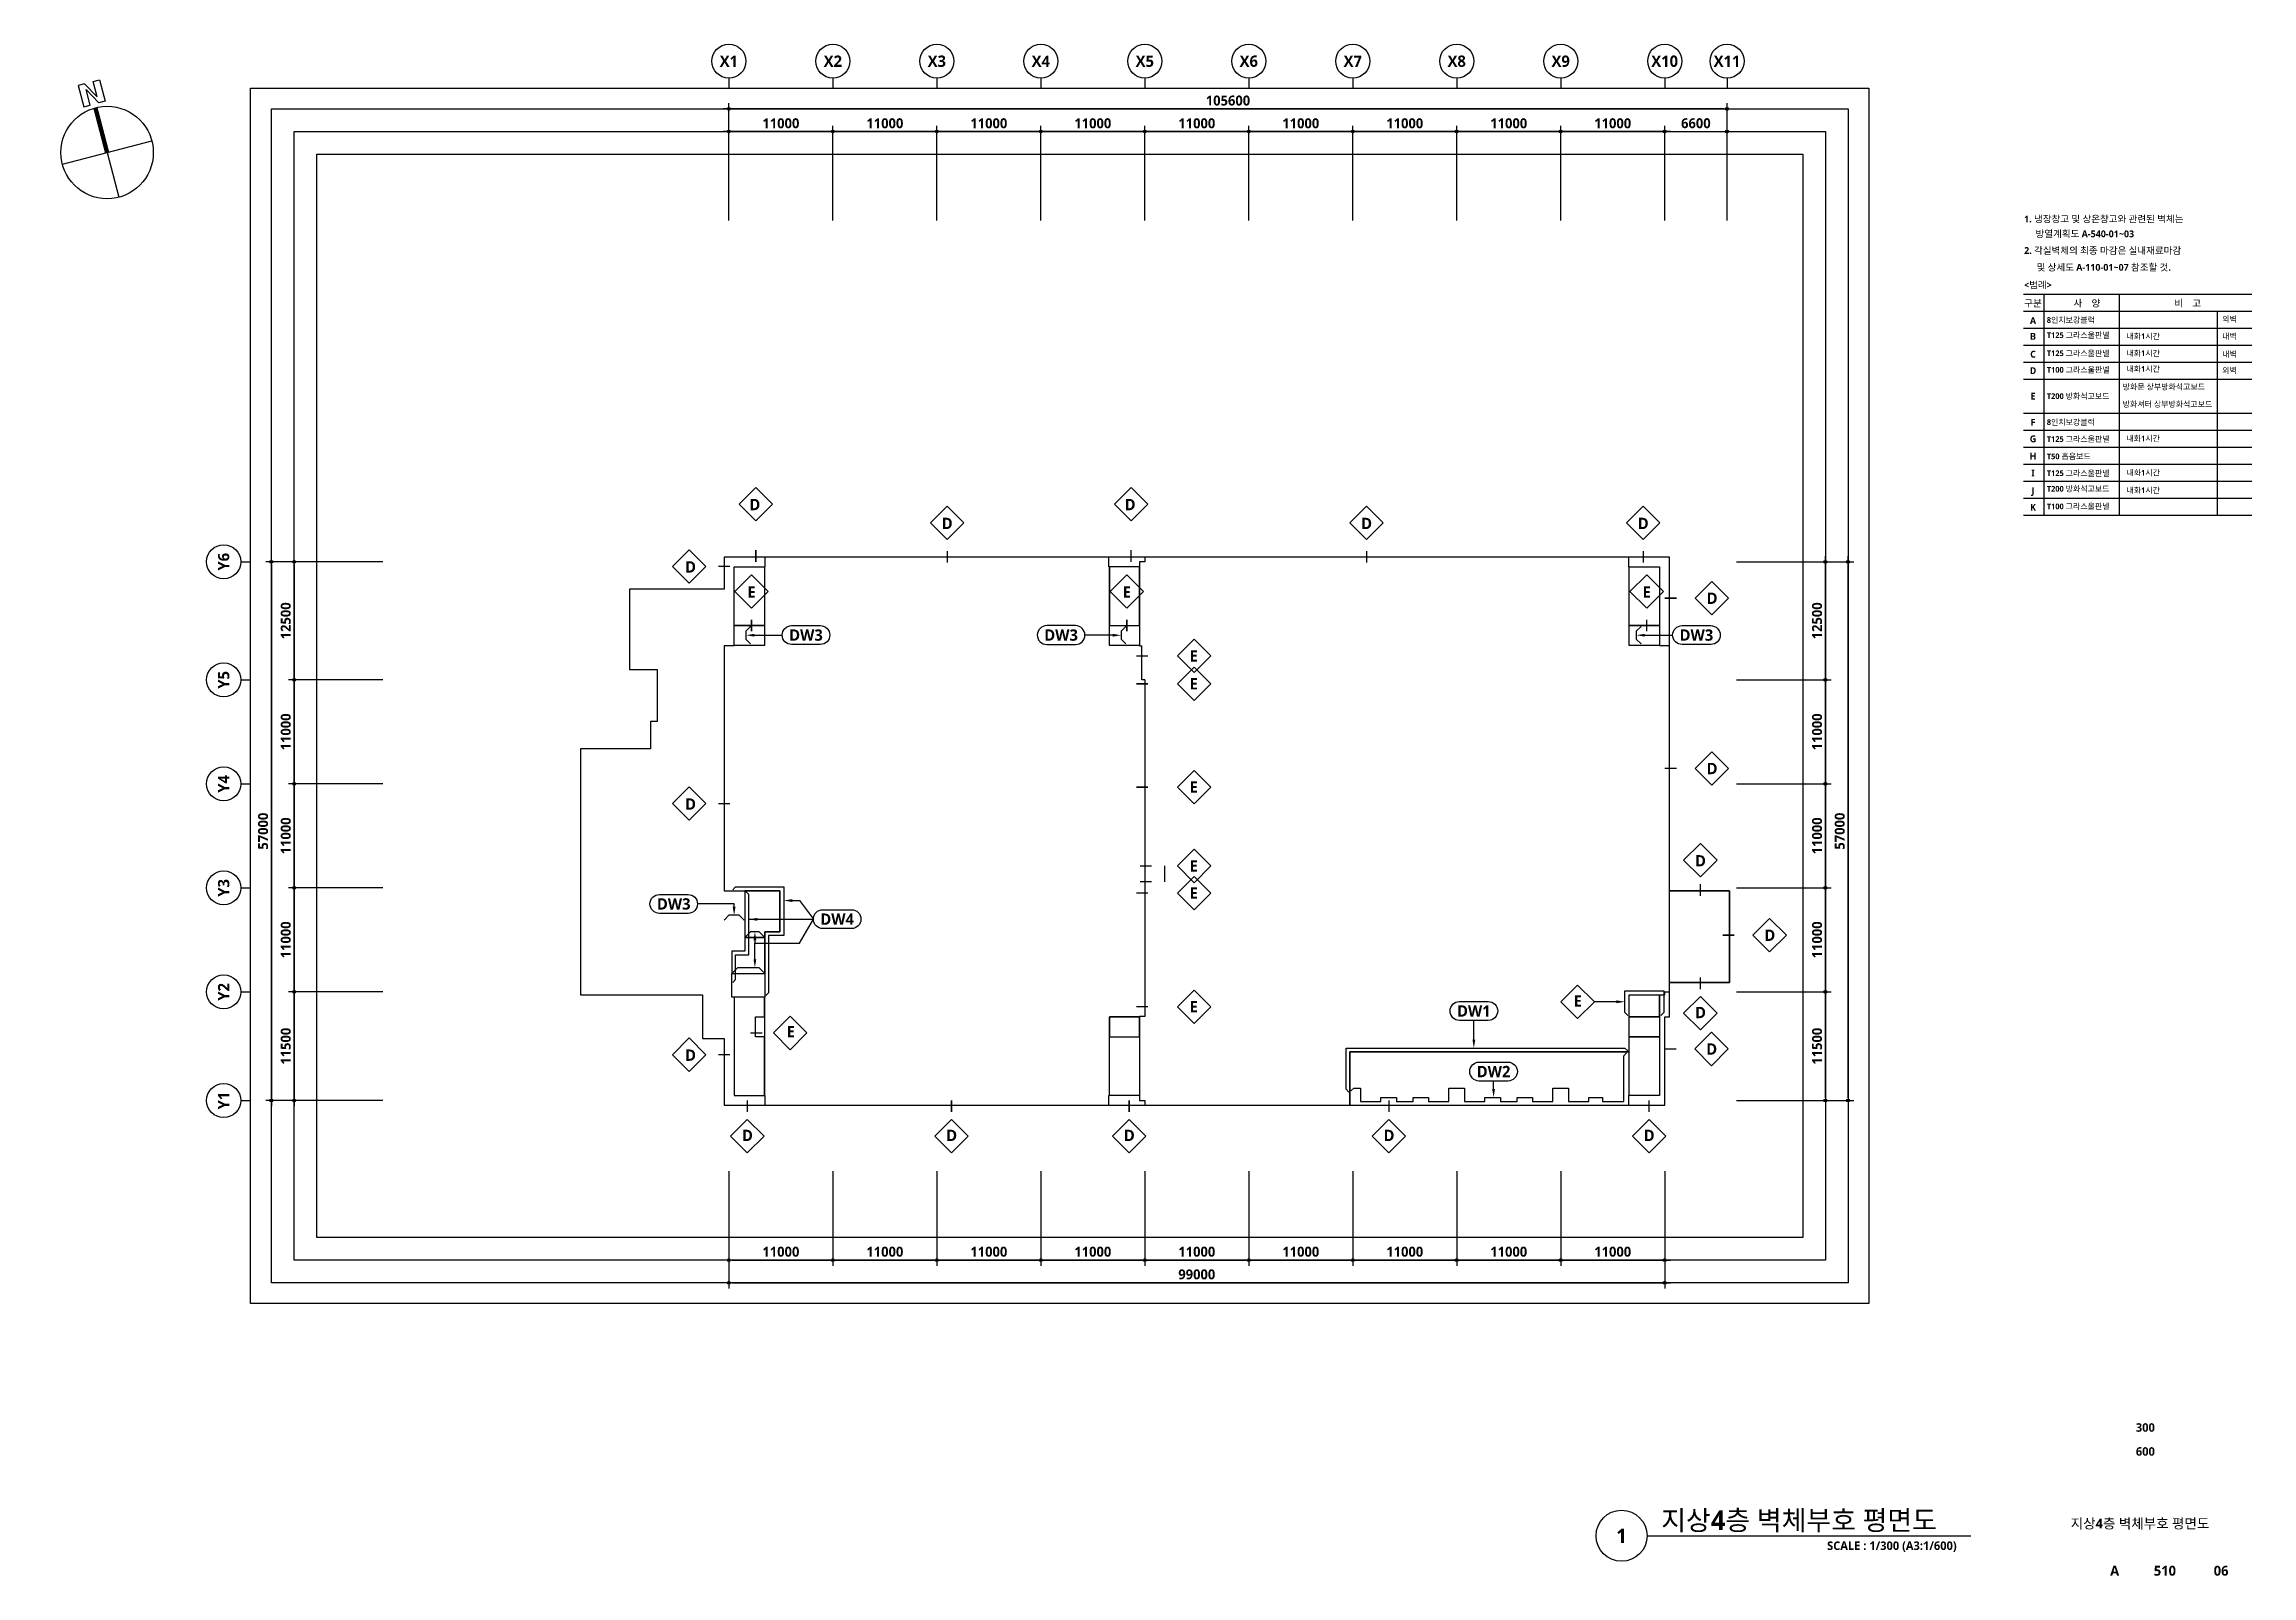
# Model space of a CAD drawing. Header units: millimetres. Extents: x 10941 to 190005487, y 7641 to 455456909.
# Drawn here: x 1270941 to 1504500, y 7641 to 169666 of the extents above; entities that cross this region are included whole.
import ezdxf
from ezdxf.enums import TextEntityAlignment as Align

# ---------------------------------------------------------------- set-up
doc = ezdxf.new("R2010")
doc.units = ezdxf.units.MM
doc.header["$LTSCALE"] = 400
doc.header["$MEASUREMENT"] = 0
doc.header["$PDSIZE"] = -10
doc.layers.get('0').update_dxf_attribs({"linetype": 'CONTINUOUS'})
doc.layers.get('Defpoints').update_dxf_attribs({"color": 153, "linetype": 'CONTINUOUS'})
for name, color, linetype in [('A-ANNO-SYMB', 7, 'CONTINUOUS'), ('A-ANNO-TEXT1', 7, 'CONTINUOUS'), ('A-ANNO-TITL', 7, 'CONTINUOUS'), ('A-ST-AXIS-BUB', 7, 'CONTINUOUS'), ('A-ST-AXIS-DIM', 7, 'CONTINUOUS'), ('A-TEXT2', 3, 'CONTINUOUS'), ('AA-MARK', 2, 'CONTINUOUS'), ('AA-SYMB', 4, 'CONTINUOUS'), ('AA-XXXX-TXT1', 2, 'CONTINUOUS'), ('T', 3, 'CONTINUOUS')]:
    doc.layers.add(name, color=color, linetype=linetype)
doc.layers.add('Defpoint', color=161, linetype='CONTINUOUS', plot=False)
doc.layers.add('면적', color=210, linetype='CONTINUOUS', plot=False)
doc.styles.add('2020음성 1차', font='')
doc.styles.add('SH_대대리576', font='')
doc.styles.get('2020음성 1차').set_extended_font_data('NanumGothic', bold=True)
doc.styles.get('SH_대대리576').set_extended_font_data('NanumGothic', bold=True)
doc.dimstyles.new('SHP 600', dxfattribs={"dimscale": 300, "dimtxt": 3.5, "dimasz": 1, "dimexe": 2, "dimexo": 2, "dimgap": 1, "dimtad": 1, "dimdec": 0, "dimzin": 0, "dimdsep": 46, "dimtxsty": 'SH_대대리576', "dimblk": 'DIMDOT', "dimcen": 0.09, "dimclrt": 3, "dimadec": 0, "dimazin": 1, "dimtfac": 1, "dimtdec": 0, "dimtix": 1, "dimtmove": 2, "dimatfit": 0, "dimldrblk": 'DIMDOT', "dimfxl": 1, "dimtolj": 1, "dimtzin": 0, "dimarcsym": 0})

msp = doc.modelspace()

# ---------------------------------------------------------------- texts
at = {"layer": 'A-ANNO-TEXT1', "style": 'SH_대대리576'}
for s, p in [('X1', (1343381.8, 167866.3)), ('X2', (1354381.8, 167866.3)), ('X3', (1365381.8, 167866.3)), ('X4', (1376381.8, 167866.3)), ('X5', (1387381.8, 167866.3)), ('X6', (1398381.8, 167866.3)), ('X7', (1409381.8, 167866.3)), ('X8', (1420381.8, 167866.3)), ('X9', (1431381.8, 167866.3)), ('X10', (1442381.8, 167866.3)), ('X11', (1448981.8, 167866.3))]:
    msp.add_text(s, height=1200, dxfattribs=at).set_placement(p, align=Align.MIDDLE_CENTER)
for s, p in [('Y6', (1289931.8, 114916.3)), ('Y5', (1289931.8, 102416.3)), ('Y4', (1289931.8, 91416.3)), ('Y3', (1289931.8, 80416.3)), ('Y2', (1289931.8, 69416.3)), ('Y1', (1289931.8, 57916.3))]:
    msp.add_text(s, height=1200, rotation=90, dxfattribs=at).set_placement(p, align=Align.MIDDLE_CENTER)
at = {"layer": 'A-ANNO-TITL', "style": 'SH_대대리576'}
for s, height, p in [('300', 900, (1493235.5, 23333.4)), ('600', 900, (1493235.5, 20800.2)), ('지상4층 벽체부호 평면도', 1050, (1492670.3, 13191.8)), ('A', 1050, (1489987.6, 8181.3)), ('510', 1050, (1495300.8, 8181.3)), ('06', 1050, (1501247.3, 8181.3))]:
    msp.add_text(s, height=height, dxfattribs=at).set_placement(p, align=Align.MIDDLE)
at = {"layer": 'A-TEXT2', "style": '2020음성 1차'}
for s, p in [('D', (1346124.8, 120963.4, 103000)), ('D', (1385824.8, 120963.4, 103000)), ('D', (1366478.9, 118966)), ('D', (1410845.2, 118966)), ('D', (1440113.2, 118966)), ('D', (1339323.5, 114367.5, 103000)), ('E', (1345775.8, 111706.3, 103000)), ('E', (1385475.8, 111706.3, 103000)), ('E', (1440475.8, 111706.3, 103000)), ('D', (1447393.7, 111053, 103000)), ('DW3', (1351537.4, 107158.9, 103000)), ('DW3', (1378526.3, 107158.9, 103000)), ('DW3', (1445737.4, 107158.9, 103000)), ('E', (1392559.6, 104956.7, 103000)), ('E', (1392559.6, 102001.6, 103000)), ('D', (1447393.7, 93040, 103000)), ('E', (1392559.6, 91072.9, 103000)), ('D', (1339323.5, 89282, 103000)), ('E', (1392559.6, 82733.6, 103000)), ('D', (1446167, 83280.7, 103000)), ('E', (1392559.6, 79862.2, 103000)), ('DW3', (1337545.1, 78716.3, 103000)), ('DW4', (1354835.2, 77106.4, 103000)), ('D', (1453503.8, 75406.9, 103000)), ('E', (1392559.6, 67838.3, 103000)), ('DW1', (1422195.2, 67392.9, 103000)), ('E', (1433186, 68444.3, 103000)), ('D', (1446167, 67230.2, 103000)), ('E', (1349927.7, 65210.1, 103000)), ('D', (1339323.5, 62719.7, 103000)), ('D', (1447353.8, 63366.7, 103000)), ('DW2', (1424280.4, 60986, 103000)), ('D', (1345342, 54230.2, 103000)), ('D', (1366946.3, 54230.2, 103000)), ('D', (1385742, 54230.2, 103000)), ('D', (1413217.9, 54230.2, 103000)), ('D', (1440742, 54230.2, 103000))]:
    msp.add_text(s, height=1200, dxfattribs=at).set_placement(p, align=Align.MIDDLE_CENTER)
at = {"layer": 'T', "style": '2020음성 1차'}
for s, height, p in [('1. 냉장창고 및 상온창고와 관련된 벽체는 ', 720, (1480410, 151173.3)), ('방열계획도 A-540-01~03', 720, (1481617.6, 149599.3)), ('2. 각실벽체의 최종 마감은 실내재료마감  ', 720, (1480410, 147839.1)), ('및 상세도 A-110-01~07 참조할 것. ', 720, (1481729.9, 146058.7)), ('<범례>', 720, (1480410, 144189.8)), ('8인치보강블럭', 600, (1482808.5, 140484.5)), ('외벽', 600, (1501360.2, 140571.7)), ('T125 그라스울판넬', 600, (1482808.5, 138885.1)), ('내화1시간', 600, (1491234.1, 138764.1)), ('내벽', 600, (1501360.2, 138764.1)), ('T125 그라스울판넬', 600, (1482808.5, 136967.4)), ('T100 그라스울판넬', 600, (1482808.5, 135215.9)), ('내화1시간', 600, (1491234.1, 136970.1)), ('내화1시간', 600, (1491234.1, 135309.7)), ('외벽', 600, (1501360.2, 135155.1)), ('내벽', 600, (1501360.2, 136877.2)), ('방화문 상부방화석고보드', 600, (1490839, 133418.5)), ('T200 방화석고보드', 600, (1482808.5, 132430.5)), ('방화셔터 상부방화석고보드', 600, (1490839, 131586.3)), ('8인치보강블럭', 600, (1482808.5, 129674.9)), ('T125 그라스울판넬', 600, (1482808.5, 127895.2)), ('T50 흡음보드', 600, (1482808.5, 126064.3)), ('내화1시간', 600, (1491234.1, 127948.7)), ('T125 그라스울판넬', 600, (1482808.5, 124279.7)), ('내화1시간', 600, (1491234.1, 124333.2)), ('T200 방화석고보드', 600, (1482808.5, 122631.8)), ('내화1시간', 600, (1491234.1, 122471.5)), ('T100 그라스울판넬', 600, (1482808.5, 120769.7))]:
    msp.add_text(s, height=height, dxfattribs=at).set_placement(p, align=Align.MIDDLE_LEFT)
for s, p in [('구분', (1481348.4, 142255.5)), ('사    양', (1487047.2, 142255.5)), ('비    고', (1497711.3, 142255.5)), ('A', (1481348.4, 140411.6)), ('B', (1481348.4, 138756.4)), ('D', (1481348.4, 135130)), ('C', (1481348.4, 136868.4)), ('E', (1481348.4, 132430.5)), ('F', (1481348.4, 129666)), ('G', (1481348.4, 127910.3)), ('H', (1481348.4, 126079.4)), ('I', (1481348.4, 124294.9)), ('J', (1481348.4, 122433.1)), ('K', (1481348.4, 120679.4))]:
    msp.add_text(s, height=720, dxfattribs=at).set_placement(p, align=Align.MIDDLE_CENTER)

# ---------------------------------------------------------------- blocks, each defined once
blk = doc.blocks.new('DIMDOT')
at = {"color": 0}
blk.add_line((-2, 0), (2, 0), dxfattribs=at)
for radius in [0.5, 0.25]:
    blk.add_circle((0, 0), radius, dxfattribs=at)
blk = doc.blocks.new('*D61')
at = {"layer": 'A-ST-AXIS-DIM', "color": 0, "lineweight": -2}
for p, q in [((1343382, 151016), (1343382, 163416)), ((1448682, 162816), (1343682, 162816)), ((1448982, 151016), (1448982, 163416))]:
    blk.add_line(p, q, dxfattribs=at)
at = {"layer": 'Defpoints', "color": 0}
for p in [(1343382, 162816), (1343382, 150416), (1448982, 150416)]:
    blk.add_point(p, dxfattribs=at)
at = {"layer": 'A-ST-AXIS-DIM', "color": 0, "linetype": 'ByBlock', "lineweight": -2, "xscale": 300, "yscale": 300, "zscale": 300, "rotation": 180}
blk.add_blockref('DIMDOT', (1343382, 162816), dxfattribs=at)
at = {"layer": 'A-ST-AXIS-DIM', "color": 0, "linetype": 'ByBlock', "lineweight": -2, "xscale": 300, "yscale": 300, "zscale": 300}
blk.add_blockref('DIMDOT', (1448982, 162816), dxfattribs=at)
at = {"layer": 'A-ST-AXIS-DIM', "color": 3, "insert": (1396182, 163696), "char_height": 1050, "attachment_point": 5, "style": 'SH_대대리576'}
blk.add_mtext('\\A1;105600', dxfattribs=at)
blk = doc.blocks.new('*D62')
at = {"layer": 'A-ST-AXIS-DIM', "color": 0, "lineweight": -2}
for p, q in [((1343382, 151016), (1343382, 161016)), ((1354082, 160416), (1343682, 160416)), ((1354382, 151016), (1354382, 161016))]:
    blk.add_line(p, q, dxfattribs=at)
at = {"layer": 'Defpoints', "color": 0}
for p in [(1343382, 160416), (1343382, 150416), (1354382, 150416)]:
    blk.add_point(p, dxfattribs=at)
at = {"layer": 'A-ST-AXIS-DIM', "color": 0, "linetype": 'ByBlock', "lineweight": -2, "xscale": 300, "yscale": 300, "zscale": 300, "rotation": 180}
blk.add_blockref('DIMDOT', (1343382, 160416), dxfattribs=at)
at = {"layer": 'A-ST-AXIS-DIM', "color": 0, "linetype": 'ByBlock', "lineweight": -2, "xscale": 300, "yscale": 300, "zscale": 300}
blk.add_blockref('DIMDOT', (1354382, 160416), dxfattribs=at)
at = {"layer": 'A-ST-AXIS-DIM', "color": 3, "insert": (1348882, 161292), "char_height": 1050, "attachment_point": 5, "style": 'SH_대대리576'}
blk.add_mtext('\\A1;11000', dxfattribs=at)
blk = doc.blocks.new('*D63')
at = {"layer": 'A-ST-AXIS-DIM', "color": 0, "lineweight": -2}
for p, q in [((1354382, 151016), (1354382, 161016)), ((1365082, 160416), (1354682, 160416)), ((1365382, 151016), (1365382, 161016))]:
    blk.add_line(p, q, dxfattribs=at)
at = {"layer": 'Defpoints', "color": 0}
for p in [(1354382, 160416), (1354382, 150416), (1365382, 150416)]:
    blk.add_point(p, dxfattribs=at)
at = {"layer": 'A-ST-AXIS-DIM', "color": 0, "linetype": 'ByBlock', "lineweight": -2, "xscale": 300, "yscale": 300, "zscale": 300, "rotation": 180}
blk.add_blockref('DIMDOT', (1354382, 160416), dxfattribs=at)
at = {"layer": 'A-ST-AXIS-DIM', "color": 0, "linetype": 'ByBlock', "lineweight": -2, "xscale": 300, "yscale": 300, "zscale": 300}
blk.add_blockref('DIMDOT', (1365382, 160416), dxfattribs=at)
at = {"layer": 'A-ST-AXIS-DIM', "color": 3, "insert": (1359882, 161292), "char_height": 1050, "attachment_point": 5, "style": 'SH_대대리576'}
blk.add_mtext('\\A1;11000', dxfattribs=at)
blk = doc.blocks.new('*D64')
at = {"layer": 'A-ST-AXIS-DIM', "color": 0, "lineweight": -2}
for p, q in [((1365382, 151016), (1365382, 161016)), ((1376082, 160416), (1365682, 160416)), ((1376382, 151016), (1376382, 161016))]:
    blk.add_line(p, q, dxfattribs=at)
at = {"layer": 'Defpoints', "color": 0}
for p in [(1365382, 160416), (1365382, 150416), (1376382, 150416)]:
    blk.add_point(p, dxfattribs=at)
at = {"layer": 'A-ST-AXIS-DIM', "color": 0, "linetype": 'ByBlock', "lineweight": -2, "xscale": 300, "yscale": 300, "zscale": 300, "rotation": 180}
blk.add_blockref('DIMDOT', (1365382, 160416), dxfattribs=at)
at = {"layer": 'A-ST-AXIS-DIM', "color": 0, "linetype": 'ByBlock', "lineweight": -2, "xscale": 300, "yscale": 300, "zscale": 300}
blk.add_blockref('DIMDOT', (1376382, 160416), dxfattribs=at)
at = {"layer": 'A-ST-AXIS-DIM', "color": 3, "insert": (1370882, 161292), "char_height": 1050, "attachment_point": 5, "style": 'SH_대대리576'}
blk.add_mtext('\\A1;11000', dxfattribs=at)
blk = doc.blocks.new('*D65')
at = {"layer": 'A-ST-AXIS-DIM', "color": 0, "lineweight": -2}
for p, q in [((1376382, 151016), (1376382, 161016)), ((1387082, 160416), (1376682, 160416)), ((1387382, 151016), (1387382, 161016))]:
    blk.add_line(p, q, dxfattribs=at)
at = {"layer": 'Defpoints', "color": 0}
for p in [(1376382, 160416), (1376382, 150416), (1387382, 150416)]:
    blk.add_point(p, dxfattribs=at)
at = {"layer": 'A-ST-AXIS-DIM', "color": 0, "linetype": 'ByBlock', "lineweight": -2, "xscale": 300, "yscale": 300, "zscale": 300, "rotation": 180}
blk.add_blockref('DIMDOT', (1376382, 160416), dxfattribs=at)
at = {"layer": 'A-ST-AXIS-DIM', "color": 0, "linetype": 'ByBlock', "lineweight": -2, "xscale": 300, "yscale": 300, "zscale": 300}
blk.add_blockref('DIMDOT', (1387382, 160416), dxfattribs=at)
at = {"layer": 'A-ST-AXIS-DIM', "color": 3, "insert": (1381882, 161292), "char_height": 1050, "attachment_point": 5, "style": 'SH_대대리576'}
blk.add_mtext('\\A1;11000', dxfattribs=at)
blk = doc.blocks.new('*D66')
at = {"layer": 'A-ST-AXIS-DIM', "color": 0, "lineweight": -2}
for p, q in [((1387382, 151016), (1387382, 161016)), ((1398082, 160416), (1387682, 160416)), ((1398382, 151016), (1398382, 161016))]:
    blk.add_line(p, q, dxfattribs=at)
at = {"layer": 'Defpoints', "color": 0}
for p in [(1387382, 160416), (1387382, 150416), (1398382, 150416)]:
    blk.add_point(p, dxfattribs=at)
at = {"layer": 'A-ST-AXIS-DIM', "color": 0, "linetype": 'ByBlock', "lineweight": -2, "xscale": 300, "yscale": 300, "zscale": 300, "rotation": 180}
blk.add_blockref('DIMDOT', (1387382, 160416), dxfattribs=at)
at = {"layer": 'A-ST-AXIS-DIM', "color": 0, "linetype": 'ByBlock', "lineweight": -2, "xscale": 300, "yscale": 300, "zscale": 300}
blk.add_blockref('DIMDOT', (1398382, 160416), dxfattribs=at)
at = {"layer": 'A-ST-AXIS-DIM', "color": 3, "insert": (1392882, 161292), "char_height": 1050, "attachment_point": 5, "style": 'SH_대대리576'}
blk.add_mtext('\\A1;11000', dxfattribs=at)
blk = doc.blocks.new('*D67')
at = {"layer": 'A-ST-AXIS-DIM', "color": 0, "lineweight": -2}
for p, q in [((1398382, 151016), (1398382, 161016)), ((1409082, 160416), (1398682, 160416)), ((1409382, 151016), (1409382, 161016))]:
    blk.add_line(p, q, dxfattribs=at)
at = {"layer": 'Defpoints', "color": 0}
for p in [(1398382, 160416), (1398382, 150416), (1409382, 150416)]:
    blk.add_point(p, dxfattribs=at)
at = {"layer": 'A-ST-AXIS-DIM', "color": 0, "linetype": 'ByBlock', "lineweight": -2, "xscale": 300, "yscale": 300, "zscale": 300, "rotation": 180}
blk.add_blockref('DIMDOT', (1398382, 160416), dxfattribs=at)
at = {"layer": 'A-ST-AXIS-DIM', "color": 0, "linetype": 'ByBlock', "lineweight": -2, "xscale": 300, "yscale": 300, "zscale": 300}
blk.add_blockref('DIMDOT', (1409382, 160416), dxfattribs=at)
at = {"layer": 'A-ST-AXIS-DIM', "color": 3, "insert": (1403882, 161292), "char_height": 1050, "attachment_point": 5, "style": 'SH_대대리576'}
blk.add_mtext('\\A1;11000', dxfattribs=at)
blk = doc.blocks.new('*D68')
at = {"layer": 'A-ST-AXIS-DIM', "color": 0, "lineweight": -2}
for p, q in [((1409382, 151016), (1409382, 161016)), ((1420082, 160416), (1409682, 160416)), ((1420382, 151016), (1420382, 161016))]:
    blk.add_line(p, q, dxfattribs=at)
at = {"layer": 'Defpoints', "color": 0}
for p in [(1409382, 160416), (1409382, 150416), (1420382, 150416)]:
    blk.add_point(p, dxfattribs=at)
at = {"layer": 'A-ST-AXIS-DIM', "color": 0, "linetype": 'ByBlock', "lineweight": -2, "xscale": 300, "yscale": 300, "zscale": 300, "rotation": 180}
blk.add_blockref('DIMDOT', (1409382, 160416), dxfattribs=at)
at = {"layer": 'A-ST-AXIS-DIM', "color": 0, "linetype": 'ByBlock', "lineweight": -2, "xscale": 300, "yscale": 300, "zscale": 300}
blk.add_blockref('DIMDOT', (1420382, 160416), dxfattribs=at)
at = {"layer": 'A-ST-AXIS-DIM', "color": 3, "insert": (1414882, 161292), "char_height": 1050, "attachment_point": 5, "style": 'SH_대대리576'}
blk.add_mtext('\\A1;11000', dxfattribs=at)
blk = doc.blocks.new('*D69')
at = {"layer": 'A-ST-AXIS-DIM', "color": 0, "lineweight": -2}
for p, q in [((1420382, 151016), (1420382, 161016)), ((1431082, 160416), (1420682, 160416)), ((1431382, 151016), (1431382, 161016))]:
    blk.add_line(p, q, dxfattribs=at)
at = {"layer": 'Defpoints', "color": 0}
for p in [(1420382, 160416), (1420382, 150416), (1431382, 150416)]:
    blk.add_point(p, dxfattribs=at)
at = {"layer": 'A-ST-AXIS-DIM', "color": 0, "linetype": 'ByBlock', "lineweight": -2, "xscale": 300, "yscale": 300, "zscale": 300, "rotation": 180}
blk.add_blockref('DIMDOT', (1420382, 160416), dxfattribs=at)
at = {"layer": 'A-ST-AXIS-DIM', "color": 0, "linetype": 'ByBlock', "lineweight": -2, "xscale": 300, "yscale": 300, "zscale": 300}
blk.add_blockref('DIMDOT', (1431382, 160416), dxfattribs=at)
at = {"layer": 'A-ST-AXIS-DIM', "color": 3, "insert": (1425882, 161292), "char_height": 1050, "attachment_point": 5, "style": 'SH_대대리576'}
blk.add_mtext('\\A1;11000', dxfattribs=at)
blk = doc.blocks.new('*D70')
at = {"layer": 'A-ST-AXIS-DIM', "color": 0, "lineweight": -2}
for p, q in [((1431382, 151016), (1431382, 161016)), ((1442082, 160416), (1431682, 160416)), ((1442382, 151016), (1442382, 161016))]:
    blk.add_line(p, q, dxfattribs=at)
at = {"layer": 'Defpoints', "color": 0}
for p in [(1431382, 160416), (1431382, 150416), (1442382, 150416)]:
    blk.add_point(p, dxfattribs=at)
at = {"layer": 'A-ST-AXIS-DIM', "color": 0, "linetype": 'ByBlock', "lineweight": -2, "xscale": 300, "yscale": 300, "zscale": 300, "rotation": 180}
blk.add_blockref('DIMDOT', (1431382, 160416), dxfattribs=at)
at = {"layer": 'A-ST-AXIS-DIM', "color": 0, "linetype": 'ByBlock', "lineweight": -2, "xscale": 300, "yscale": 300, "zscale": 300}
blk.add_blockref('DIMDOT', (1442382, 160416), dxfattribs=at)
at = {"layer": 'A-ST-AXIS-DIM', "color": 3, "insert": (1436882, 161292), "char_height": 1050, "attachment_point": 5, "style": 'SH_대대리576'}
blk.add_mtext('\\A1;11000', dxfattribs=at)
blk = doc.blocks.new('A-ST-AXIS-BUB-1')
at = {"layer": 'A-ST-AXIS-BUB'}
blk.add_line((0, 350), (0, 0), dxfattribs=at)
blk.add_circle((0, 950), 600, dxfattribs=at)
blk = doc.blocks.new('*D140')
at = {"layer": 'A-ST-AXIS-DIM', "color": 0, "lineweight": -2}
for p, q in [((1306782, 114916), (1294382, 114916)), ((1294982, 114616), (1294982, 58216)), ((1306782, 57916), (1294382, 57916))]:
    blk.add_line(p, q, dxfattribs=at)
at = {"layer": 'Defpoints', "color": 0}
for p in [(1307382, 114916), (1294982, 57916), (1307382, 57916)]:
    blk.add_point(p, dxfattribs=at)
at = {"layer": 'A-ST-AXIS-DIM', "color": 0, "linetype": 'ByBlock', "lineweight": -2, "xscale": 300, "yscale": 300, "zscale": 300}
for p, rotation in [((1294982, 114916), 90), ((1294982, 57916), 270)]:
    blk.add_blockref('DIMDOT', p, dxfattribs=dict(at, rotation=rotation))
at = {"layer": 'A-ST-AXIS-DIM', "color": 3, "insert": (1294105, 86416), "char_height": 1050, "attachment_point": 5, "rotation": 90, "style": 'SH_대대리576'}
blk.add_mtext('\\A1;57000', dxfattribs=at)
blk = doc.blocks.new('*D141')
at = {"layer": 'A-ST-AXIS-DIM', "color": 0, "lineweight": -2}
for p, q in [((1306782, 69416), (1296782, 69416)), ((1297382, 69116), (1297382, 58216)), ((1306782, 57916), (1296782, 57916))]:
    blk.add_line(p, q, dxfattribs=at)
at = {"layer": 'Defpoints', "color": 0}
for p in [(1307382, 69416), (1297382, 57916), (1307382, 57916)]:
    blk.add_point(p, dxfattribs=at)
at = {"layer": 'A-ST-AXIS-DIM', "color": 0, "linetype": 'ByBlock', "lineweight": -2, "xscale": 300, "yscale": 300, "zscale": 300}
for p, rotation in [((1297382, 69416), 90), ((1297382, 57916), 270)]:
    blk.add_blockref('DIMDOT', p, dxfattribs=dict(at, rotation=rotation))
at = {"layer": 'A-ST-AXIS-DIM', "color": 3, "insert": (1296505, 63666), "char_height": 1050, "attachment_point": 5, "rotation": 90, "style": 'SH_대대리576'}
blk.add_mtext('\\A1;11500', dxfattribs=at)
blk = doc.blocks.new('*D142')
at = {"layer": 'A-ST-AXIS-DIM', "color": 0, "lineweight": -2}
for p, q in [((1306782, 80416), (1296782, 80416)), ((1297382, 80116), (1297382, 69716)), ((1306782, 69416), (1296782, 69416))]:
    blk.add_line(p, q, dxfattribs=at)
at = {"layer": 'Defpoints', "color": 0}
for p in [(1307382, 80416), (1297382, 69416), (1307382, 69416)]:
    blk.add_point(p, dxfattribs=at)
at = {"layer": 'A-ST-AXIS-DIM', "color": 0, "linetype": 'ByBlock', "lineweight": -2, "xscale": 300, "yscale": 300, "zscale": 300}
for p, rotation in [((1297382, 80416), 90), ((1297382, 69416), 270)]:
    blk.add_blockref('DIMDOT', p, dxfattribs=dict(at, rotation=rotation))
at = {"layer": 'A-ST-AXIS-DIM', "color": 3, "insert": (1296506, 74916), "char_height": 1050, "attachment_point": 5, "rotation": 90, "style": 'SH_대대리576'}
blk.add_mtext('\\A1;11000', dxfattribs=at)
blk = doc.blocks.new('*D143')
at = {"layer": 'A-ST-AXIS-DIM', "color": 0, "lineweight": -2}
for p, q in [((1306782, 91416), (1296782, 91416)), ((1297382, 91116), (1297382, 80716)), ((1306782, 80416), (1296782, 80416))]:
    blk.add_line(p, q, dxfattribs=at)
at = {"layer": 'Defpoints', "color": 0}
for p in [(1307382, 91416), (1297382, 80416), (1307382, 80416)]:
    blk.add_point(p, dxfattribs=at)
at = {"layer": 'A-ST-AXIS-DIM', "color": 0, "linetype": 'ByBlock', "lineweight": -2, "xscale": 300, "yscale": 300, "zscale": 300}
for p, rotation in [((1297382, 91416), 90), ((1297382, 80416), 270)]:
    blk.add_blockref('DIMDOT', p, dxfattribs=dict(at, rotation=rotation))
at = {"layer": 'A-ST-AXIS-DIM', "color": 3, "insert": (1296506, 85916), "char_height": 1050, "attachment_point": 5, "rotation": 90, "style": 'SH_대대리576'}
blk.add_mtext('\\A1;11000', dxfattribs=at)
blk = doc.blocks.new('*D144')
at = {"layer": 'A-ST-AXIS-DIM', "color": 0, "lineweight": -2}
for p, q in [((1306782, 102416), (1296782, 102416)), ((1297382, 102116), (1297382, 91716)), ((1306782, 91416), (1296782, 91416))]:
    blk.add_line(p, q, dxfattribs=at)
at = {"layer": 'Defpoints', "color": 0}
for p in [(1307382, 102416), (1297382, 91416), (1307382, 91416)]:
    blk.add_point(p, dxfattribs=at)
at = {"layer": 'A-ST-AXIS-DIM', "color": 0, "linetype": 'ByBlock', "lineweight": -2, "xscale": 300, "yscale": 300, "zscale": 300}
for p, rotation in [((1297382, 102416), 90), ((1297382, 91416), 270)]:
    blk.add_blockref('DIMDOT', p, dxfattribs=dict(at, rotation=rotation))
at = {"layer": 'A-ST-AXIS-DIM', "color": 3, "insert": (1296506, 96916), "char_height": 1050, "attachment_point": 5, "rotation": 90, "style": 'SH_대대리576'}
blk.add_mtext('\\A1;11000', dxfattribs=at)
blk = doc.blocks.new('*D145')
at = {"layer": 'A-ST-AXIS-DIM', "color": 0, "lineweight": -2}
for p, q in [((1306782, 114916), (1296782, 114916)), ((1297382, 114616), (1297382, 102716)), ((1306782, 102416), (1296782, 102416))]:
    blk.add_line(p, q, dxfattribs=at)
at = {"layer": 'Defpoints', "color": 0}
for p in [(1307382, 114916), (1297382, 102416), (1307382, 102416)]:
    blk.add_point(p, dxfattribs=at)
at = {"layer": 'A-ST-AXIS-DIM', "color": 0, "linetype": 'ByBlock', "lineweight": -2, "xscale": 300, "yscale": 300, "zscale": 300}
for p, rotation in [((1297382, 114916), 90), ((1297382, 102416), 270)]:
    blk.add_blockref('DIMDOT', p, dxfattribs=dict(at, rotation=rotation))
at = {"layer": 'A-ST-AXIS-DIM', "color": 3, "insert": (1296503, 108666), "char_height": 1050, "attachment_point": 5, "rotation": 90, "style": 'SH_대대리576'}
blk.add_mtext('\\A1;12500', dxfattribs=at)
blk = doc.blocks.new('*D336')
at = {"layer": 'A-ST-AXIS-DIM', "color": 0, "lineweight": -2}
for p, q in [((1449982, 114916), (1459982, 114916)), ((1459382, 102716), (1459382, 114616)), ((1449982, 102416), (1459982, 102416))]:
    blk.add_line(p, q, dxfattribs=at)
at = {"layer": 'Defpoints', "color": 0}
for p in [(1449382, 114916), (1459382, 114916), (1449382, 102416)]:
    blk.add_point(p, dxfattribs=at)
at = {"layer": 'A-ST-AXIS-DIM', "color": 0, "linetype": 'ByBlock', "lineweight": -2, "xscale": 300, "yscale": 300, "zscale": 300}
for p, rotation in [((1459382, 114916), 90), ((1459382, 102416), 270)]:
    blk.add_blockref('DIMDOT', p, dxfattribs=dict(at, rotation=rotation))
at = {"layer": 'A-ST-AXIS-DIM', "color": 3, "insert": (1458503, 108666), "char_height": 1050, "attachment_point": 5, "rotation": 90, "style": 'SH_대대리576'}
blk.add_mtext('\\A1;12500', dxfattribs=at)
blk = doc.blocks.new('*D339')
at = {"layer": 'A-ST-AXIS-DIM', "color": 0, "lineweight": -2}
for p, q in [((1449982, 102416), (1459982, 102416)), ((1459382, 91716), (1459382, 102116)), ((1449982, 91416), (1459982, 91416))]:
    blk.add_line(p, q, dxfattribs=at)
at = {"layer": 'Defpoints', "color": 0}
for p in [(1449382, 102416), (1459382, 102416), (1449382, 91416)]:
    blk.add_point(p, dxfattribs=at)
at = {"layer": 'A-ST-AXIS-DIM', "color": 0, "linetype": 'ByBlock', "lineweight": -2, "xscale": 300, "yscale": 300, "zscale": 300}
for p, rotation in [((1459382, 102416), 90), ((1459382, 91416), 270)]:
    blk.add_blockref('DIMDOT', p, dxfattribs=dict(at, rotation=rotation))
at = {"layer": 'A-ST-AXIS-DIM', "color": 3, "insert": (1458506, 96916), "char_height": 1050, "attachment_point": 5, "rotation": 90, "style": 'SH_대대리576'}
blk.add_mtext('\\A1;11000', dxfattribs=at)
blk = doc.blocks.new('*D340')
at = {"layer": 'A-ST-AXIS-DIM', "color": 0, "lineweight": -2}
for p, q in [((1449982, 91416), (1459982, 91416)), ((1459382, 80716), (1459382, 91116)), ((1449982, 80416), (1459982, 80416))]:
    blk.add_line(p, q, dxfattribs=at)
at = {"layer": 'Defpoints', "color": 0}
for p in [(1449382, 91416), (1459382, 91416), (1449382, 80416)]:
    blk.add_point(p, dxfattribs=at)
at = {"layer": 'A-ST-AXIS-DIM', "color": 0, "linetype": 'ByBlock', "lineweight": -2, "xscale": 300, "yscale": 300, "zscale": 300}
for p, rotation in [((1459382, 91416), 90), ((1459382, 80416), 270)]:
    blk.add_blockref('DIMDOT', p, dxfattribs=dict(at, rotation=rotation))
at = {"layer": 'A-ST-AXIS-DIM', "color": 3, "insert": (1458506, 85916), "char_height": 1050, "attachment_point": 5, "rotation": 90, "style": 'SH_대대리576'}
blk.add_mtext('\\A1;11000', dxfattribs=at)
blk = doc.blocks.new('*D341')
at = {"layer": 'A-ST-AXIS-DIM', "color": 0, "lineweight": -2}
for p, q in [((1449982, 80416), (1459982, 80416)), ((1459382, 69716), (1459382, 80116)), ((1449982, 69416), (1459982, 69416))]:
    blk.add_line(p, q, dxfattribs=at)
at = {"layer": 'Defpoints', "color": 0}
for p in [(1449382, 80416), (1459382, 80416), (1449382, 69416)]:
    blk.add_point(p, dxfattribs=at)
at = {"layer": 'A-ST-AXIS-DIM', "color": 0, "linetype": 'ByBlock', "lineweight": -2, "xscale": 300, "yscale": 300, "zscale": 300}
for p, rotation in [((1459382, 80416), 90), ((1459382, 69416), 270)]:
    blk.add_blockref('DIMDOT', p, dxfattribs=dict(at, rotation=rotation))
at = {"layer": 'A-ST-AXIS-DIM', "color": 3, "insert": (1458506, 74916), "char_height": 1050, "attachment_point": 5, "rotation": 90, "style": 'SH_대대리576'}
blk.add_mtext('\\A1;11000', dxfattribs=at)
blk = doc.blocks.new('*D342')
at = {"layer": 'A-ST-AXIS-DIM', "color": 0, "lineweight": -2}
for p, q in [((1449982, 69416), (1459982, 69416)), ((1459382, 58216), (1459382, 69116)), ((1449982, 57916), (1459982, 57916))]:
    blk.add_line(p, q, dxfattribs=at)
at = {"layer": 'Defpoints', "color": 0}
for p in [(1449382, 69416), (1459382, 69416), (1449382, 57916)]:
    blk.add_point(p, dxfattribs=at)
at = {"layer": 'A-ST-AXIS-DIM', "color": 0, "linetype": 'ByBlock', "lineweight": -2, "xscale": 300, "yscale": 300, "zscale": 300}
for p, rotation in [((1459382, 69416), 90), ((1459382, 57916), 270)]:
    blk.add_blockref('DIMDOT', p, dxfattribs=dict(at, rotation=rotation))
at = {"layer": 'A-ST-AXIS-DIM', "color": 3, "insert": (1458505, 63666), "char_height": 1050, "attachment_point": 5, "rotation": 90, "style": 'SH_대대리576'}
blk.add_mtext('\\A1;11500', dxfattribs=at)
blk = doc.blocks.new('*D347')
at = {"layer": 'A-ST-AXIS-DIM', "color": 0, "lineweight": -2}
for p, q in [((1449982, 114916), (1462382, 114916)), ((1461782, 58216), (1461782, 114616)), ((1449982, 57916), (1462382, 57916))]:
    blk.add_line(p, q, dxfattribs=at)
at = {"layer": 'Defpoints', "color": 0}
for p in [(1449382, 114916), (1461782, 114916), (1449382, 57916)]:
    blk.add_point(p, dxfattribs=at)
at = {"layer": 'A-ST-AXIS-DIM', "color": 0, "linetype": 'ByBlock', "lineweight": -2, "xscale": 300, "yscale": 300, "zscale": 300}
for p, rotation in [((1461782, 114916), 90), ((1461782, 57916), 270)]:
    blk.add_blockref('DIMDOT', p, dxfattribs=dict(at, rotation=rotation))
at = {"layer": 'A-ST-AXIS-DIM', "color": 3, "insert": (1460905, 86416), "char_height": 1050, "attachment_point": 5, "rotation": 90, "style": 'SH_대대리576'}
blk.add_mtext('\\A1;57000', dxfattribs=at)
blk = doc.blocks.new('*D348')
at = {"layer": 'A-ST-AXIS-DIM', "color": 0, "lineweight": -2}
for p, q in [((1343382, 50445), (1343382, 40445)), ((1354382, 50445), (1354382, 40445)), ((1343682, 41045), (1354082, 41045))]:
    blk.add_line(p, q, dxfattribs=at)
at = {"layer": 'Defpoints', "color": 0}
for p in [(1343382, 51045), (1354382, 51045), (1354382, 41045)]:
    blk.add_point(p, dxfattribs=at)
at = {"layer": 'A-ST-AXIS-DIM', "color": 0, "linetype": 'ByBlock', "lineweight": -2, "xscale": 300, "yscale": 300, "zscale": 300, "rotation": 180}
blk.add_blockref('DIMDOT', (1343382, 41045), dxfattribs=at)
at = {"layer": 'A-ST-AXIS-DIM', "color": 0, "linetype": 'ByBlock', "lineweight": -2, "xscale": 300, "yscale": 300, "zscale": 300}
blk.add_blockref('DIMDOT', (1354382, 41045), dxfattribs=at)
at = {"layer": 'A-ST-AXIS-DIM', "color": 3, "insert": (1348882, 41921), "char_height": 1050, "attachment_point": 5, "style": 'SH_대대리576'}
blk.add_mtext('\\A1;11000', dxfattribs=at)
blk = doc.blocks.new('*D352')
at = {"layer": 'A-ST-AXIS-DIM', "color": 0, "lineweight": -2}
for p, q in [((1354382, 50445), (1354382, 40445)), ((1365382, 50445), (1365382, 40445)), ((1354682, 41045), (1365082, 41045))]:
    blk.add_line(p, q, dxfattribs=at)
at = {"layer": 'Defpoints', "color": 0}
for p in [(1354382, 51045), (1365382, 51045), (1365382, 41045)]:
    blk.add_point(p, dxfattribs=at)
at = {"layer": 'A-ST-AXIS-DIM', "color": 0, "linetype": 'ByBlock', "lineweight": -2, "xscale": 300, "yscale": 300, "zscale": 300, "rotation": 180}
blk.add_blockref('DIMDOT', (1354382, 41045), dxfattribs=at)
at = {"layer": 'A-ST-AXIS-DIM', "color": 0, "linetype": 'ByBlock', "lineweight": -2, "xscale": 300, "yscale": 300, "zscale": 300}
blk.add_blockref('DIMDOT', (1365382, 41045), dxfattribs=at)
at = {"layer": 'A-ST-AXIS-DIM', "color": 3, "insert": (1359882, 41921), "char_height": 1050, "attachment_point": 5, "style": 'SH_대대리576'}
blk.add_mtext('\\A1;11000', dxfattribs=at)
blk = doc.blocks.new('*D353')
at = {"layer": 'A-ST-AXIS-DIM', "color": 0, "lineweight": -2}
for p, q in [((1365382, 50445), (1365382, 40445)), ((1376382, 50445), (1376382, 40445)), ((1365682, 41045), (1376082, 41045))]:
    blk.add_line(p, q, dxfattribs=at)
at = {"layer": 'Defpoints', "color": 0}
for p in [(1365382, 51045), (1376382, 51045), (1376382, 41045)]:
    blk.add_point(p, dxfattribs=at)
at = {"layer": 'A-ST-AXIS-DIM', "color": 0, "linetype": 'ByBlock', "lineweight": -2, "xscale": 300, "yscale": 300, "zscale": 300, "rotation": 180}
blk.add_blockref('DIMDOT', (1365382, 41045), dxfattribs=at)
at = {"layer": 'A-ST-AXIS-DIM', "color": 0, "linetype": 'ByBlock', "lineweight": -2, "xscale": 300, "yscale": 300, "zscale": 300}
blk.add_blockref('DIMDOT', (1376382, 41045), dxfattribs=at)
at = {"layer": 'A-ST-AXIS-DIM', "color": 3, "insert": (1370882, 41921), "char_height": 1050, "attachment_point": 5, "style": 'SH_대대리576'}
blk.add_mtext('\\A1;11000', dxfattribs=at)
blk = doc.blocks.new('*D354')
at = {"layer": 'A-ST-AXIS-DIM', "color": 0, "lineweight": -2}
for p, q in [((1376382, 50445), (1376382, 40445)), ((1387382, 50445), (1387382, 40445)), ((1376682, 41045), (1387082, 41045))]:
    blk.add_line(p, q, dxfattribs=at)
at = {"layer": 'Defpoints', "color": 0}
for p in [(1376382, 51045), (1387382, 51045), (1387382, 41045)]:
    blk.add_point(p, dxfattribs=at)
at = {"layer": 'A-ST-AXIS-DIM', "color": 0, "linetype": 'ByBlock', "lineweight": -2, "xscale": 300, "yscale": 300, "zscale": 300, "rotation": 180}
blk.add_blockref('DIMDOT', (1376382, 41045), dxfattribs=at)
at = {"layer": 'A-ST-AXIS-DIM', "color": 0, "linetype": 'ByBlock', "lineweight": -2, "xscale": 300, "yscale": 300, "zscale": 300}
blk.add_blockref('DIMDOT', (1387382, 41045), dxfattribs=at)
at = {"layer": 'A-ST-AXIS-DIM', "color": 3, "insert": (1381882, 41921), "char_height": 1050, "attachment_point": 5, "style": 'SH_대대리576'}
blk.add_mtext('\\A1;11000', dxfattribs=at)
blk = doc.blocks.new('*D355')
at = {"layer": 'A-ST-AXIS-DIM', "color": 0, "lineweight": -2}
for p, q in [((1387382, 50445), (1387382, 40445)), ((1398382, 50445), (1398382, 40445)), ((1387682, 41045), (1398082, 41045))]:
    blk.add_line(p, q, dxfattribs=at)
at = {"layer": 'Defpoints', "color": 0}
for p in [(1387382, 51045), (1398382, 51045), (1398382, 41045)]:
    blk.add_point(p, dxfattribs=at)
at = {"layer": 'A-ST-AXIS-DIM', "color": 0, "linetype": 'ByBlock', "lineweight": -2, "xscale": 300, "yscale": 300, "zscale": 300, "rotation": 180}
blk.add_blockref('DIMDOT', (1387382, 41045), dxfattribs=at)
at = {"layer": 'A-ST-AXIS-DIM', "color": 0, "linetype": 'ByBlock', "lineweight": -2, "xscale": 300, "yscale": 300, "zscale": 300}
blk.add_blockref('DIMDOT', (1398382, 41045), dxfattribs=at)
at = {"layer": 'A-ST-AXIS-DIM', "color": 3, "insert": (1392882, 41921), "char_height": 1050, "attachment_point": 5, "style": 'SH_대대리576'}
blk.add_mtext('\\A1;11000', dxfattribs=at)
blk = doc.blocks.new('*D356')
at = {"layer": 'A-ST-AXIS-DIM', "color": 0, "lineweight": -2}
for p, q in [((1398382, 50445), (1398382, 40445)), ((1409382, 50445), (1409382, 40445)), ((1398682, 41045), (1409082, 41045))]:
    blk.add_line(p, q, dxfattribs=at)
at = {"layer": 'Defpoints', "color": 0}
for p in [(1398382, 51045), (1409382, 51045), (1409382, 41045)]:
    blk.add_point(p, dxfattribs=at)
at = {"layer": 'A-ST-AXIS-DIM', "color": 0, "linetype": 'ByBlock', "lineweight": -2, "xscale": 300, "yscale": 300, "zscale": 300, "rotation": 180}
blk.add_blockref('DIMDOT', (1398382, 41045), dxfattribs=at)
at = {"layer": 'A-ST-AXIS-DIM', "color": 0, "linetype": 'ByBlock', "lineweight": -2, "xscale": 300, "yscale": 300, "zscale": 300}
blk.add_blockref('DIMDOT', (1409382, 41045), dxfattribs=at)
at = {"layer": 'A-ST-AXIS-DIM', "color": 3, "insert": (1403882, 41921), "char_height": 1050, "attachment_point": 5, "style": 'SH_대대리576'}
blk.add_mtext('\\A1;11000', dxfattribs=at)
blk = doc.blocks.new('*D357')
at = {"layer": 'A-ST-AXIS-DIM', "color": 0, "lineweight": -2}
for p, q in [((1409382, 50445), (1409382, 40445)), ((1420382, 50445), (1420382, 40445)), ((1409682, 41045), (1420082, 41045))]:
    blk.add_line(p, q, dxfattribs=at)
at = {"layer": 'Defpoints', "color": 0}
for p in [(1409382, 51045), (1420382, 51045), (1420382, 41045)]:
    blk.add_point(p, dxfattribs=at)
at = {"layer": 'A-ST-AXIS-DIM', "color": 0, "linetype": 'ByBlock', "lineweight": -2, "xscale": 300, "yscale": 300, "zscale": 300, "rotation": 180}
blk.add_blockref('DIMDOT', (1409382, 41045), dxfattribs=at)
at = {"layer": 'A-ST-AXIS-DIM', "color": 0, "linetype": 'ByBlock', "lineweight": -2, "xscale": 300, "yscale": 300, "zscale": 300}
blk.add_blockref('DIMDOT', (1420382, 41045), dxfattribs=at)
at = {"layer": 'A-ST-AXIS-DIM', "color": 3, "insert": (1414882, 41921), "char_height": 1050, "attachment_point": 5, "style": 'SH_대대리576'}
blk.add_mtext('\\A1;11000', dxfattribs=at)
blk = doc.blocks.new('*D358')
at = {"layer": 'A-ST-AXIS-DIM', "color": 0, "lineweight": -2}
for p, q in [((1420382, 50445), (1420382, 40445)), ((1431382, 50445), (1431382, 40445)), ((1420682, 41045), (1431082, 41045))]:
    blk.add_line(p, q, dxfattribs=at)
at = {"layer": 'Defpoints', "color": 0}
for p in [(1420382, 51045), (1431382, 51045), (1431382, 41045)]:
    blk.add_point(p, dxfattribs=at)
at = {"layer": 'A-ST-AXIS-DIM', "color": 0, "linetype": 'ByBlock', "lineweight": -2, "xscale": 300, "yscale": 300, "zscale": 300, "rotation": 180}
blk.add_blockref('DIMDOT', (1420382, 41045), dxfattribs=at)
at = {"layer": 'A-ST-AXIS-DIM', "color": 0, "linetype": 'ByBlock', "lineweight": -2, "xscale": 300, "yscale": 300, "zscale": 300}
blk.add_blockref('DIMDOT', (1431382, 41045), dxfattribs=at)
at = {"layer": 'A-ST-AXIS-DIM', "color": 3, "insert": (1425882, 41921), "char_height": 1050, "attachment_point": 5, "style": 'SH_대대리576'}
blk.add_mtext('\\A1;11000', dxfattribs=at)
blk = doc.blocks.new('*D359')
at = {"layer": 'A-ST-AXIS-DIM', "color": 0, "lineweight": -2}
for p, q in [((1431382, 50445), (1431382, 40445)), ((1442382, 50445), (1442382, 40445)), ((1431682, 41045), (1442082, 41045))]:
    blk.add_line(p, q, dxfattribs=at)
at = {"layer": 'Defpoints', "color": 0}
for p in [(1431382, 51045), (1442382, 51045), (1442382, 41045)]:
    blk.add_point(p, dxfattribs=at)
at = {"layer": 'A-ST-AXIS-DIM', "color": 0, "linetype": 'ByBlock', "lineweight": -2, "xscale": 300, "yscale": 300, "zscale": 300, "rotation": 180}
blk.add_blockref('DIMDOT', (1431382, 41045), dxfattribs=at)
at = {"layer": 'A-ST-AXIS-DIM', "color": 0, "linetype": 'ByBlock', "lineweight": -2, "xscale": 300, "yscale": 300, "zscale": 300}
blk.add_blockref('DIMDOT', (1442382, 41045), dxfattribs=at)
at = {"layer": 'A-ST-AXIS-DIM', "color": 3, "insert": (1436882, 41921), "char_height": 1050, "attachment_point": 5, "style": 'SH_대대리576'}
blk.add_mtext('\\A1;11000', dxfattribs=at)
blk = doc.blocks.new('*D360')
at = {"layer": 'A-ST-AXIS-DIM', "color": 0, "lineweight": -2}
for p, q in [((1343382, 50445), (1343382, 38045)), ((1442382, 50445), (1442382, 38045)), ((1343682, 38645), (1442082, 38645))]:
    blk.add_line(p, q, dxfattribs=at)
at = {"layer": 'Defpoints', "color": 0}
for p in [(1343382, 51045), (1442382, 51045), (1442382, 38645)]:
    blk.add_point(p, dxfattribs=at)
at = {"layer": 'A-ST-AXIS-DIM', "color": 0, "linetype": 'ByBlock', "lineweight": -2, "xscale": 300, "yscale": 300, "zscale": 300, "rotation": 180}
blk.add_blockref('DIMDOT', (1343382, 38645), dxfattribs=at)
at = {"layer": 'A-ST-AXIS-DIM', "color": 0, "linetype": 'ByBlock', "lineweight": -2, "xscale": 300, "yscale": 300, "zscale": 300}
blk.add_blockref('DIMDOT', (1442382, 38645), dxfattribs=at)
at = {"layer": 'A-ST-AXIS-DIM', "color": 3, "insert": (1392882, 39524), "char_height": 1050, "attachment_point": 5, "style": 'SH_대대리576'}
blk.add_mtext('\\A1;99000', dxfattribs=at)
blk = doc.blocks.new('*D3781')
at = {"layer": 'A-ST-AXIS-DIM', "color": 0, "lineweight": -2}
for p, q in [((1442382, 151016), (1442382, 161016)), ((1442682, 160416), (1448682, 160416)), ((1448982, 151016), (1448982, 161016))]:
    blk.add_line(p, q, dxfattribs=at)
at = {"layer": 'Defpoints', "color": 0}
for p in [(1448982, 160416), (1442382, 150416), (1448982, 150416)]:
    blk.add_point(p, dxfattribs=at)
at = {"layer": 'A-ST-AXIS-DIM', "color": 0, "linetype": 'ByBlock', "lineweight": -2, "xscale": 300, "yscale": 300, "zscale": 300, "rotation": 180}
blk.add_blockref('DIMDOT', (1442382, 160416), dxfattribs=at)
at = {"layer": 'A-ST-AXIS-DIM', "color": 0, "linetype": 'ByBlock', "lineweight": -2, "xscale": 300, "yscale": 300, "zscale": 300}
blk.add_blockref('DIMDOT', (1448982, 160416), dxfattribs=at)
at = {"layer": 'A-ST-AXIS-DIM', "color": 3, "insert": (1445682, 161296), "char_height": 1050, "attachment_point": 5, "style": 'SH_대대리576'}
blk.add_mtext('\\A1;6600', dxfattribs=at)
blk = doc.blocks.new('dr-sy-018-D-M')
at = {"layer": 'A-ANNO-SYMB'}
for p, q in [((-1, 16.4), (-2.5, 16.4)), ((-2.5, 16.4), (-2.5, 11.4)), ((-1, 16.4), (1, 12.8)), ((-1, 15.09), (1.05, 11.4)), ((-1, 11.4), (-1, 15.09)), ((1, 12.8), (1, 16.4)), ((1, 16.4), (2.5, 16.4)), ((2.5, 16.4), (2.5, 11.4)), ((-2.5, 11.4), (-1, 11.4)), ((2.5, 11.4), (1.05, 11.4)), ((-10.5, 0), (10.5, 0)), ((0, 0), (0, -10.5))]:
    blk.add_line(p, q, dxfattribs=at)
at = {"layer": 'A-ANNO-SYMB', "const_width": 1}
blk.add_lwpolyline([(0, 10.5), (0, 0)], dxfattribs=at)
at = {"layer": 'A-ANNO-SYMB'}
blk.add_circle((0, 0), 10.5, dxfattribs=at)
blk = doc.blocks.new('G$CDADDFB7A')
at = {"layer": '면적', "elevation": 103000}
for points in [[(98950, 11700), (99500, 11700), (99500, 12000), (100000, 12000), (100000, 13000), (100000, 13000), (100000, 22700), (100000, 22700), (100000, 48600), (98950, 48600), (98950, 48650), (95750, 48650), (95750, 56950), (95700, 56950), (95700, 58000), (44500, 58000), (44500, 57500), (44500, 57500), (43950, 57500), (43950, 48650), (40750, 48650), (40750, 56950), (40700, 56950), (40700, 58000), (4300, 58000), (4300, 56950), (4250, 56950), (4250, 48650), (1050, 48650), (1050, 48600), (0, 48600), (0, 22700), (5900, 22700), (5900, 18360), (4300, 18360), (4300, 11450), (4250, 11450), (4250, 1050), (4300, 1050), (4300, 0), (40700, 0), (40700, 1050), (40750, 1050), (40750, 9350), (43950, 9350), (43950, 500), (44500, 500), (44500, 0), (66200, 0), (66200, 5650), (95750, 5650), (95750, 9350), (98950, 9350), (98950, 11700)], [(44500, 45000), (44200, 45000), (44200, 48600)]]:
    blk.add_lwpolyline(points, dxfattribs=at)
for points in [[(1050, 56950), (4250, 56950), (4250, 50750), (1050, 50750)], [(1050, 50750), (4250, 50750), (4250, 48650), (1050, 48650)], [(100000, 22700), (106350, 22700), (106350, 13000), (100000, 13000)], [(95750, 11700), (98950, 11700), (98950, 9350), (95750, 9350)], [(95750, 9350), (98950, 9350), (98950, 7250), (95750, 7250)]]:
    blk.add_lwpolyline(points, close=True, dxfattribs=at)
at = {"layer": '면적'}
for points in [[(40750, 50750), (43950, 50750), (43950, 56950), (40750, 56950), (40750, 50750), (40750, 50750)], [(98950, 50750), (95750, 50750), (95750, 56950), (98950, 56950)], [(40750, 50750), (43950, 50750), (43950, 48650), (40750, 48650)], [(95750, 50750), (98950, 50750), (98950, 48650), (95750, 48650)], [(2200, 22700), (2200, 17760), (4300, 17760), (4300, 18360), (5900, 18360), (5900, 22700)], [(2200, 17760), (2200, 16300), (800, 16300), (800, 13950), (4300, 13950), (4300, 17760), (2200, 17760)], [(800, 13950), (4300, 13950), (4300, 11450), (800, 11450)], [(4250, 9350), (4250, 11450), (1050, 11450), (1050, 1050), (4250, 1050), (4250, 7250), (3300, 7250), (3300, 9350)], [(4250, 7250), (3300, 7250), (3300, 9350), (4250, 9350)], [(40750, 7250), (43950, 7250), (43950, 9350), (40750, 9350)], [(43950, 1050), (40750, 1050), (40750, 7250), (43950, 7250)], [(98950, 1050), (95750, 1050), (95750, 7250), (98950, 7250)], [(66200, 5650), (66200, 0), (95600, 0), (95700, 0), (95700, 1050), (95750, 1050), (95750, 5650)]]:
    blk.add_lwpolyline(points, close=True, dxfattribs=at)
for points in [[(43950, 48650), (43950, 48600), (44200, 48600)], [(44500, 45000), (44500, 9400), (43950, 9400), (43950, 9350)]]:
    blk.add_lwpolyline(points, dxfattribs=at)
blk = doc.blocks.new('*U18507')
at = {"layer": 'A-ANNO-TITL'}
blk.add_line((0, 0), (5709, 0), dxfattribs=at)
blk.add_circle((-450, 0), 450, dxfattribs=at)
at = {"layer": 'AA-XXXX-TXT1', "style": 'SH_대대리576'}
blk.add_attdef('DWG.TITLE', (250, 100), '', height=350, dxfattribs=at)
at = {"layer": 'AA-XXXX-TXT1', "color": 7, "style": 'SH_대대리576'}
blk.add_attdef('NO1', text='', height=300, dxfattribs=at).set_placement((-450, 0), align=Align.MIDDLE)
at = {"layer": 'AA-XXXX-TXT1', "style": 'SH_대대리576'}
blk.add_attdef('SCALE', text='', height=150, dxfattribs=at).set_placement((5459, -100), align=Align.TOP_RIGHT)

# ---------------------------------------------------------------- dimensions: what is measured, and where the dimension line sits
at = {"layer": 'A-ST-AXIS-DIM'}
for base, p1, p2, picture, middle in [((1343381.8, 162816.3), (1448981.8, 150416.3), (1343381.8, 150416.3), '*D61', (1396181.8, 163695.8)), ((1343381.8, 160416.3), (1354381.8, 150416.3), (1343381.8, 150416.3), '*D62', (1348881.8, 161292.1)), ((1354381.8, 160416.3), (1365381.8, 150416.3), (1354381.8, 150416.3), '*D63', (1359881.8, 161292.1)), ((1365381.8, 160416.3), (1376381.8, 150416.3), (1365381.8, 150416.3), '*D64', (1370881.8, 161292.1)), ((1376381.8, 160416.3), (1387381.8, 150416.3), (1376381.8, 150416.3), '*D65', (1381881.8, 161292.1)), ((1387381.8, 160416.3), (1398381.8, 150416.3), (1387381.8, 150416.3), '*D66', (1392881.8, 161292.1)), ((1398381.8, 160416.3), (1409381.8, 150416.3), (1398381.8, 150416.3), '*D67', (1403881.8, 161292.1)), ((1409381.8, 160416.3), (1420381.8, 150416.3), (1409381.8, 150416.3), '*D68', (1414881.8, 161292.1)), ((1420381.8, 160416.3), (1431381.8, 150416.3), (1420381.8, 150416.3), '*D69', (1425881.8, 161292.1)), ((1431381.8, 160416.3), (1442381.8, 150416.3), (1431381.8, 150416.3), '*D70', (1436881.8, 161292.1))]:
    dim = msp.add_linear_dim(base=base, p1=p1, p2=p2, dimstyle='SHP 600', dxfattribs=at)
    dim.commit()
    dim.dimension.update_dxf_attribs({"geometry": picture, "text_midpoint": middle})
for base, p1, p2, angle, picture, middle in [((1448981.8, 160416.3), (1442381.8, 150416.3), (1448981.8, 150416.3), 180, '*D3781', (1445681.8, 161295.8)), ((1294981.8, 57916.3), (1307381.8, 114916.3), (1307381.8, 57916.3), 90, '*D140', (1294104.6, 86416.3)), ((1297381.8, 102416.3), (1307381.8, 114916.3), (1307381.8, 102416.3), 90, '*D145', (1296503.1, 108666.3)), ((1459381.8, 114916.3), (1449381.8, 102416.3), (1449381.8, 114916.3), 270, '*D336', (1458503.1, 108666.3)), ((1461781.8, 114916.3), (1449381.8, 57916.3), (1449381.8, 114916.3), 270, '*D347', (1460904.6, 86416.3)), ((1297381.8, 91416.3), (1307381.8, 102416.3), (1307381.8, 91416.3), 90, '*D144', (1296506.1, 96916.3)), ((1459381.8, 102416.3), (1449381.8, 91416.3), (1449381.8, 102416.3), 270, '*D339', (1458506.1, 96916.3)), ((1297381.8, 80416.3), (1307381.8, 91416.3), (1307381.8, 80416.3), 90, '*D143', (1296506.1, 85916.3)), ((1459381.8, 91416.3), (1449381.8, 80416.3), (1449381.8, 91416.3), 270, '*D340', (1458506.1, 85916.3)), ((1297381.8, 69416.3), (1307381.8, 80416.3), (1307381.8, 69416.3), 90, '*D142', (1296506.1, 74916.3)), ((1459381.8, 80416.3), (1449381.8, 69416.3), (1449381.8, 80416.3), 270, '*D341', (1458506.1, 74916.3)), ((1297381.8, 57916.3), (1307381.8, 69416.3), (1307381.8, 57916.3), 90, '*D141', (1296504.6, 63666.3)), ((1459381.8, 69416.3), (1449381.8, 57916.3), (1449381.8, 69416.3), 270, '*D342', (1458504.6, 63666.3)), ((1354381.8, 41044.9), (1343381.8, 51044.9), (1354381.8, 51044.9), 180, '*D348', (1348881.8, 41920.6)), ((1442381.8, 38644.9), (1343381.8, 51044.9), (1442381.8, 51044.9), 180, '*D360', (1392881.8, 39524.3)), ((1365381.8, 41044.9), (1354381.8, 51044.9), (1365381.8, 51044.9), 180, '*D352', (1359881.8, 41920.6)), ((1376381.8, 41044.9), (1365381.8, 51044.9), (1376381.8, 51044.9), 180, '*D353', (1370881.8, 41920.6)), ((1387381.8, 41044.9), (1376381.8, 51044.9), (1387381.8, 51044.9), 180, '*D354', (1381881.8, 41920.6)), ((1398381.8, 41044.9), (1387381.8, 51044.9), (1398381.8, 51044.9), 180, '*D355', (1392881.8, 41920.6)), ((1409381.8, 41044.9), (1398381.8, 51044.9), (1409381.8, 51044.9), 180, '*D356', (1403881.8, 41920.6)), ((1420381.8, 41044.9), (1409381.8, 51044.9), (1420381.8, 51044.9), 180, '*D357', (1414881.8, 41920.6)), ((1431381.8, 41044.9), (1420381.8, 51044.9), (1431381.8, 51044.9), 180, '*D358', (1425881.8, 41920.6)), ((1442381.8, 41044.9), (1431381.8, 51044.9), (1442381.8, 51044.9), 180, '*D359', (1436881.8, 41920.6))]:
    dim = msp.add_linear_dim(base=base, p1=p1, p2=p2, angle=angle, dimstyle='SHP 600', dxfattribs=at)
    dim.commit()
    dim.dimension.update_dxf_attribs({"geometry": picture, "text_midpoint": middle})

# ---------------------------------------------------------------- linework, layer by layer
at = {"layer": 'AA-MARK'}
msp.add_line((1389467.2, 82733.6, 103000), (1389467.2, 81066.3, 103000), dxfattribs=at)
at = {"layer": 'AA-MARK', "color": 2, "linetype": 'ByBlock', "lineweight": -2, "elevation": 103000}
for points in [[(1347999.6, 121015.2), (1346231.8, 122782.9), (1344464.1, 121015.2), (1346231.8, 119247.4)], [(1387699.6, 121015.2), (1385931.8, 122782.9), (1384164.1, 121015.2), (1385931.8, 119247.4)], [(1339175.6, 112648.6), (1337407.8, 114416.3), (1339175.6, 116184.1), (1340943.3, 114416.3)], [(1344009.5, 111772), (1345777.2, 113539.8), (1347545, 111772), (1345777.2, 110004.2)], [(1383709.5, 111772), (1385477.2, 113539.8), (1387245, 111772), (1385477.2, 110004.2)], [(1438709.5, 111772), (1440477.2, 113539.8), (1442245, 111772), (1440477.2, 110004.2)], [(1447374.8, 109294.6), (1449142.6, 111062.4), (1447374.8, 112830.2), (1445607.1, 111062.4)], [(1392595.4, 103189), (1394363.1, 104956.7), (1392595.4, 106724.5), (1390827.6, 104956.7)], [(1392595.4, 100233.8), (1394363.1, 102001.6), (1392595.4, 103769.3), (1390827.6, 102001.6)], [(1447374.8, 91281.7), (1449142.6, 93049.4), (1447374.8, 94817.2), (1445607.1, 93049.4)], [(1339175.6, 87563.1), (1337407.8, 89330.9), (1339175.6, 91098.6), (1340943.3, 89330.9)], [(1392595.4, 89305.2), (1394363.1, 91072.9), (1392595.4, 92840.7), (1390827.6, 91072.9)], [(1392595.4, 80965.9), (1394363.1, 82733.6), (1392595.4, 84501.4), (1390827.6, 82733.6)], [(1444389.1, 83358.6), (1446156.8, 85126.4), (1447924.6, 83358.6), (1446156.8, 81590.9)], [(1392595.4, 78094.5), (1394363.1, 79862.2), (1392595.4, 81630), (1390827.6, 79862.2)], [(1453484.9, 73648.6), (1455252.7, 75416.3), (1453484.9, 77184.1), (1451717.2, 75416.3)], [(1433175.8, 70134.1), (1431408, 68366.3), (1433175.8, 66598.6), (1434943.6, 68366.3)], [(1392595.4, 66070.5), (1394363.1, 67838.3), (1392595.4, 69606), (1390827.6, 67838.3)], [(1444389.1, 67152.3), (1446156.8, 65384.5), (1447924.6, 67152.3), (1446156.8, 68920)], [(1349875, 66834.1), (1351642.7, 65066.3), (1349875, 63298.6), (1348107.2, 65066.3)], [(1339175.6, 61000.8), (1337407.8, 62768.6), (1339175.6, 64536.3), (1340943.3, 62768.6)], [(1447334.9, 61608.4), (1449102.7, 63376.1), (1447334.9, 65143.9), (1445567.2, 63376.1)], [(1343564.1, 54152.3), (1345331.8, 52384.5), (1347099.6, 54152.3), (1345331.8, 55920)], [(1365168.3, 54152.3), (1366936.1, 52384.5), (1368703.8, 54152.3), (1366936.1, 55920)], [(1383964.1, 54152.3), (1385731.8, 52384.5), (1387499.6, 54152.3), (1385731.8, 55920)], [(1411439.9, 54152.3), (1413207.6, 52384.5), (1414975.4, 54152.3), (1413207.6, 55920)], [(1438964.1, 54152.3), (1440731.8, 52384.5), (1442499.6, 54152.3), (1440731.8, 55920)]]:
    msp.add_lwpolyline(points, close=True, dxfattribs=at)
at = {"layer": 'AA-MARK', "elevation": 103000}
for points in [[(1346231.8, 119247.4, 0, 0, 0), (1346231.8, 116147.1, 150, 150, 0), (1346231.8, 114897.1, 150, 150, 0)], [(1385931.8, 119247.4, 0, 0, 0), (1385931.8, 116147.1, 150, 150, 0), (1385931.8, 114897.1, 150, 150, 0)], [(1340943.3, 114416.3, 0, 0, 0), (1342256.8, 114416.3, 150, 150, 0), (1343506.8, 114416.3, 150, 150, 0)], [(1345777.2, 110004.2, 0, 0, 0), (1345777.2, 108803.8, 150, 150, 0), (1345777.2, 107553.8, 150, 150, 0)], [(1385477.2, 110004.2, 0, 0, 0), (1385477.2, 108803.8, 150, 150, 0), (1385477.2, 107553.8, 150, 150, 0)], [(1440477.2, 110004.2, 0, 0, 0), (1440477.2, 108803.8, 150, 150, 0), (1440477.2, 107553.8, 150, 150, 0)], [(1445607.1, 111062.4, 0, 0, 0), (1443646.7, 111062.4, 150, 150, 0), (1442396.7, 111062.4, 150, 150, 0)], [(1390827.6, 104956.7, 0, 0, 0), (1387727.4, 104956.7, 150, 150, 0), (1386477.4, 104956.7, 150, 150, 0)], [(1390827.6, 102001.6, 0, 0, 0), (1387727.4, 102001.6, 150, 150, 0), (1386477.4, 102001.6, 150, 150, 0)], [(1390827.6, 91072.9, 0, 0, 0), (1387727.4, 91072.9, 150, 150, 0), (1386477.4, 91072.9, 150, 150, 0)], [(1445607.1, 93049.4, 0, 0, 0), (1443646.7, 93049.4, 150, 150, 0), (1442396.7, 93049.4, 150, 150, 0)], [(1340943.3, 89330.9, 0, 0, 0), (1342256.8, 89330.9, 150, 150, 0), (1343506.8, 89330.9, 150, 150, 0)], [(1390827.6, 82733.6, 0, 0, 0), (1388106.8, 82733.6, 150, 150, 0), (1386856.8, 82733.6, 150, 150, 0)], [(1390827.6, 79862.2, 0, 0, 0), (1387727.4, 79862.2, 150, 150, 0), (1386477.4, 79862.2, 150, 150, 0)], [(1389467.2, 81066.3, 0, 0, 0), (1388106.8, 81066.3, 150, 150, 0), (1386856.8, 81066.3, 150, 150, 0)], [(1446156.8, 81590.9, 0, 0, 0), (1446156.8, 80819.5, 150, 150, 0), (1446156.8, 79569.5, 150, 150, 0)], [(1451717.2, 75416.3, 0, 0, 0), (1449756.8, 75416.3, 150, 150, 0), (1448506.8, 75416.3, 150, 150, 0)], [(1446156.8, 68920, 0, 0, 0), (1446156.8, 69691.3, 150, 150, 0), (1446156.8, 70941.3, 150, 150, 0)], [(1390827.6, 67838.3, 0, 0, 0), (1387727.4, 67838.3, 150, 150, 0), (1386477.4, 67838.3, 150, 150, 0)], [(1348107.2, 65066.3, 0, 0, 0), (1346906.8, 65066.3, 150, 150, 0), (1345656.8, 65066.3, 150, 150, 0)], [(1445567.2, 63376.1, 0, 0, 0), (1443606.8, 63376.1, 150, 150, 0), (1442356.8, 63376.1, 150, 150, 0)], [(1340943.3, 62768.6, 0, 0, 0), (1342256.8, 62768.6, 150, 150, 0), (1343506.8, 62768.6, 150, 150, 0)], [(1345331.8, 55920, 0, 0, 0), (1345331.8, 56691.3, 150, 150, 0), (1345331.8, 57941.3, 150, 150, 0)], [(1366936.1, 55920, 0, 0, 0), (1366936.1, 56691.3, 150, 150, 0), (1366936.1, 57941.3, 150, 150, 0)], [(1385731.8, 55920, 0, 0, 0), (1385731.8, 56691.3, 150, 150, 0), (1385731.8, 57941.3, 150, 150, 0)], [(1413207.6, 55920, 0, 0, 0), (1413207.6, 56691.3, 150, 150, 0), (1413207.6, 57941.3, 150, 150, 0)], [(1440731.8, 55920, 0, 0, 0), (1440731.8, 56691.3, 150, 150, 0), (1440731.8, 57941.3, 150, 150, 0)]]:
    msp.add_lwpolyline(points, format="xyseb", dxfattribs=at)
at = {"layer": 'AA-MARK', "color": 2, "linetype": 'ByBlock', "lineweight": -2}
for points in [[(1364712.6, 119031.7), (1366480.4, 120799.5), (1368248.1, 119031.7), (1366480.4, 117263.9)], [(1409078.9, 119031.7), (1410846.7, 120799.5), (1412614.5, 119031.7), (1410846.7, 117263.9)], [(1438346.9, 119031.7), (1440114.7, 120799.5), (1441882.4, 119031.7), (1440114.7, 117263.9)]]:
    msp.add_lwpolyline(points, close=True, dxfattribs=at)
at = {"layer": 'AA-MARK'}
for points in [[(1366480.4, 117263.9, 0, 0, 0), (1366480.4, 116063.5, 150, 150, 0), (1366480.4, 114813.5, 150, 150, 0)], [(1410846.7, 117263.9, 0, 0, 0), (1410846.7, 116063.5, 150, 150, 0), (1410846.7, 114813.5, 150, 150, 0)], [(1440114.7, 117263.9, 0, 0, 0), (1440114.7, 116063.5, 150, 150, 0), (1440114.7, 114813.5, 150, 150, 0)]]:
    msp.add_lwpolyline(points, format="xyseb", dxfattribs=at)
at = {"layer": 'AA-MARK', "elevation": 103000}
for points in [[(1345681.8, 108066.3), (1345181.8, 107566.3), (1345181.8, 106716.3), (1345681.8, 106216.3)], [(1385381.8, 108066.3), (1384881.8, 107566.3), (1384881.8, 106716.3), (1385381.8, 106216.3)], [(1439881.8, 108066.3), (1439381.8, 107566.3), (1439381.8, 106716.3), (1439881.8, 106216.3)], [(1346081.8, 107141.3), (1349019.7, 107141.3)], [(1383981.8, 107141.3), (1381043.9, 107141.3)], [(1440281.8, 107141.3), (1443219.7, 107141.3)], [(1343781.8, 80216.3), (1344081.8, 80516.3), (1349181.8, 80516.3), (1349181.8, 75376.3), (1347581.8, 75376.3), (1347581.8, 69316.3), (1347281.8, 69016.3)], [(1343931.8, 78416.3), (1343931.8, 78716.3), (1340062.9, 78716.3)], [(1344981.8, 77016.3), (1344481.8, 77516.3), (1343381.8, 77516.3), (1342881.8, 77016.3)], [(1345481.8, 77088.8), (1352317.6, 77088.8)], [(1346131.8, 74876.3), (1346131.8, 74576.4), (1350848.6, 74576.4), (1352317.6, 77088.8)], [(1347081.8, 75276.3), (1346581.8, 75776.3), (1345681.8, 75776.3), (1345181.8, 75276.3)], [(1346131.8, 72866.3), (1346131.8, 74576.4)], [(1347081.8, 71466.3), (1346581.8, 71966.3), (1344281.8, 71966.3), (1343781.8, 71466.3)], [(1437281.8, 68366.3), (1434943.6, 68366.3)], [(1438481.8, 66916.3), (1438181.8, 67216.3), (1438181.8, 69516.3), (1442281.8, 69516.3), (1442281.8, 67216.3), (1441981.8, 66916.3)], [(1422195.2, 64366.3), (1422195.2, 66392.9)], [(1408981.8, 58816.3), (1408681.8, 59116.3), (1408681.8, 63466.3), (1438181.8, 63466.3), (1438481.8, 63166.3)], [(1409181.8, 58935.3), (1409481.8, 59235.3), (1410200.8, 59235.3), (1410200.8, 57835.3), (1412361.8, 57835.3), (1412361.8, 58236.3), (1414001.8, 58236.3), (1414001.8, 57816.3), (1415761.8, 57816.3), (1415761.8, 58236.3), (1417401.8, 58236.3), (1417401.8, 57835.3), (1419562.8, 57835.3), (1419562.8, 59235.3), (1421200.8, 59235.3), (1421200.8, 57835.3), (1423361.8, 57835.3), (1423361.8, 58236.3), (1425001.8, 58236.3), (1425001.8, 57816.3), (1426761.8, 57816.3), (1426761.8, 58236.3), (1428401.8, 58236.3), (1428401.8, 57835.3), (1430562.8, 57835.3), (1430562.8, 59235.3), (1432200.8, 59235.3), (1432200.8, 57835.3), (1434361.8, 57835.3), (1434361.8, 58236.3), (1435801.8, 58236.3), (1435801.8, 57835.3), (1438052.8, 57835.3), (1438052.8, 62666.3), (1438352.8, 62966.3)], [(1424280.4, 59136.3), (1424280.4, 59986)]]:
    msp.add_lwpolyline(points, dxfattribs=at)
for points in [[(1353055.1, 106158.9), (1350019.6, 106158.9, -1), (1350019.6, 108158.9), (1353055.1, 108158.9, -1)], [(1377008.5, 106158.9), (1380044.1, 106158.9, 1), (1380044.1, 108158.9), (1377008.5, 108158.9, 1)], [(1447255.1, 106158.9), (1444219.6, 106158.9, -1), (1444219.6, 108158.9), (1447255.1, 108158.9, -1)], [(1339062.9, 77716.3), (1336027.3, 77716.3, -1), (1336027.3, 79716.3), (1339062.9, 79716.3, -1)], [(1356353, 76106.4), (1353317.4, 76106.4, -1), (1353317.4, 78106.4), (1356353, 78106.4, -1)], [(1423713, 66392.9), (1420677.4, 66392.9, -1), (1420677.4, 68392.9), (1423713, 68392.9, -1)], [(1425798.1, 59986), (1422762.6, 59986, -1), (1422762.6, 61986), (1425798.1, 61986, -1)]]:
    msp.add_lwpolyline(points, format="xyb", close=True, dxfattribs=at)
at = {"layer": 'AA-MARK'}
for points in [[(1343781.8, 70416.3), (1344081.8, 70716.3), (1344081.8, 73316.3), (1345481.8, 73316.3), (1345481.8, 79716.3), (1345181.8, 80016.3)], [(1350081.8, 79076.3), (1350848.6, 79076.3), (1352317.6, 77088.8)]]:
    msp.add_lwpolyline(points, dxfattribs=at)
for points in [[(1346081.8, 106991.3, 103000), (1345181.8, 107141.3, 103000), (1346081.8, 107291.3, 103000)], [(1383981.8, 106991.3, 103000), (1384881.8, 107141.3, 103000), (1383981.8, 107291.3, 103000)], [(1440281.8, 106991.3, 103000), (1439381.8, 107141.3, 103000), (1440281.8, 107291.3, 103000)], [(1343781.8, 78416.3, 103000), (1343931.8, 77516.3, 103000), (1344081.8, 78416.3, 103000)], [(1346381.8, 76938.8), (1345481.8, 77088.8), (1346381.8, 77238.8)], [(1350081.8, 78926.3, 103000), (1349181.8, 79076.3, 103000), (1350081.8, 79226.3, 103000)], [(1345981.8, 74876.3, 103000), (1346131.8, 75776.3, 103000), (1346281.8, 74876.3, 103000)], [(1345981.8, 72866.3, 103000), (1346131.8, 71966.3, 103000), (1346281.8, 72866.3, 103000)], [(1437281.8, 68516.3, 103000), (1438181.8, 68366.3, 103000), (1437281.8, 68216.3, 103000)], [(1422045.2, 64366.3, 103000), (1422195.2, 63466.3, 103000), (1422345.2, 64366.3, 103000)], [(1424430.4, 59136.3, 103000), (1424280.4, 58236.3, 103000), (1424130.4, 59136.3, 103000)]]:
    msp.add_solid(points, dxfattribs=at)
at = {"layer": 'AA-SYMB'}
for p, q in [((1480349, 143230.5), (1504500, 143230.5)), ((1480349, 141430.5), (1504500, 141430.5)), ((1480349, 139630.5), (1504500, 139630.5)), ((1480349, 137830.5), (1504500, 137830.5)), ((1480349, 136030.5), (1504500, 136030.5)), ((1480349, 134230.5), (1504500, 134230.5)), ((1480349, 130630.5), (1504500, 130630.5)), ((1480349, 128830.5), (1504500, 128830.5)), ((1480349, 127030.5), (1504500, 127030.5)), ((1480349, 125230.5), (1504500, 125230.5)), ((1480349, 123430.5), (1504500, 123430.5)), ((1480349, 121630.5), (1504500, 121630.5)), ((1480349, 119830.5), (1504500, 119830.5))]:
    msp.add_line(p, q, dxfattribs=at)
for points in [[(1482496.9, 143230.5), (1482496.9, 119830.5)], [(1490466.1, 143230.5), (1490466.1, 119830.5)], [(1500820.5, 141430.5), (1500820.5, 119830.5)]]:
    msp.add_lwpolyline(points, dxfattribs=at)
at = {"layer": 'Defpoint'}
for points in [[(1463981.8, 36444.9), (1292781.8, 36444.9), (1292781.8, 165016.3), (1463981.8, 165016.3)], [(1461781.8, 38644.9), (1294981.8, 38644.9), (1294981.8, 162816.3), (1461781.8, 162816.3)], [(1459381.8, 41044.9), (1297381.8, 41044.9), (1297381.8, 160416.3), (1459381.8, 160416.3)], [(1456981.8, 43444.9), (1299781.8, 43444.9), (1299781.8, 158016.3), (1456981.8, 158016.3)], [(1332881.8, 103516.3), (1335781.8, 103516.3), (1335781.8, 98016.3), (1335081.8, 98016.3), (1335081.8, 95116.3), (1327681.8, 95116.3), (1327681.8, 69116.3), (1340581.8, 69116.3), (1340581.8, 64466.3), (1342881.8, 64466.3), (1342881.8, 57416.3), (1442381.8, 57416.3), (1442381.8, 66766.3), (1442881.8, 66766.3), (1442881.8, 70416.3), (1449231.8, 70416.3), (1449231.8, 80116.3), (1442881.8, 80116.3), (1442881.8, 91416.3), (1442881.8, 115416.3), (1419881.8, 115416.3), (1387881.8, 115416.3), (1383381.8, 115416.3), (1347681.8, 115416.3), (1342881.8, 115416.3), (1342881.8, 112016.3), (1332881.8, 112016.3)]]:
    msp.add_lwpolyline(points, close=True, dxfattribs=at)

# ---------------------------------------------------------------- block references
at = {"xscale": 465.6960000000489, "yscale": 465.6960000000489, "zscale": 465.6960000000489, "rotation": 14.62512501076412}
msp.add_blockref('dr-sy-018-D-M', (1277600, 158200), dxfattribs=at)
msp.add_blockref('G$CDADDFB7A', (1342881.8, 57416.3))
ref = msp.add_blockref('*U18507', (1440518.2, 11877.9), dxfattribs=dict(xscale=6, yscale=6, zscale=6))
ref.add_attrib('SCALE', 'SCALE : 1/300 (A3:1/600)', dxfattribs={"layer": 'A-ANNO-TITL', "height": 900, "style": 'SH_대대리576'}).set_placement((1473273.5, 11277.9), align=Align.TOP_RIGHT)
ref.add_attrib('DWG.TITLE', '지상4층 벽체부호 평면도', (1442018.2, 12477.9), dxfattribs={"layer": 'A-ANNO-TITL', "height": 2087.447, "style": 'SH_대대리576'})
ref.add_attrib('NO1', '1', dxfattribs={"layer": 'A-ANNO-TITL', "color": 7, "height": 1500, "style": 'SH_대대리576'}).set_placement((1437818.2, 11877.9), align=Align.MIDDLE)
at = {"layer": 'A-ST-AXIS-BUB', "xscale": 3, "yscale": 3, "zscale": 3}
for p in [(1343381.8, 165016.3), (1354381.8, 165016.3), (1365381.8, 165016.3), (1376381.8, 165016.3), (1387381.8, 165016.3), (1398381.8, 165016.3), (1409381.8, 165016.3), (1420381.8, 165016.3), (1431381.8, 165016.3), (1442381.8, 165016.3), (1448981.8, 165016.3)]:
    msp.add_blockref('A-ST-AXIS-BUB-1', p, dxfattribs=at)
at = {"layer": 'A-ST-AXIS-BUB', "xscale": 3, "yscale": 3, "zscale": 3, "rotation": 90}
for p in [(1292781.8, 114916.3), (1292781.8, 102416.3), (1292781.8, 91416.3), (1292781.8, 80416.3), (1292781.8, 69416.3), (1292781.8, 57916.3)]:
    msp.add_blockref('A-ST-AXIS-BUB-1', p, dxfattribs=at)

msp.set_redraw_order([(e.dxf.handle, doc.entitydb.next_handle()) for e in msp.query("TEXT MTEXT ATTDEF DIMENSION ARC_DIMENSION")])  # texts and dimensions are drawn at this point

doc.saveas('drawing.dxf')
